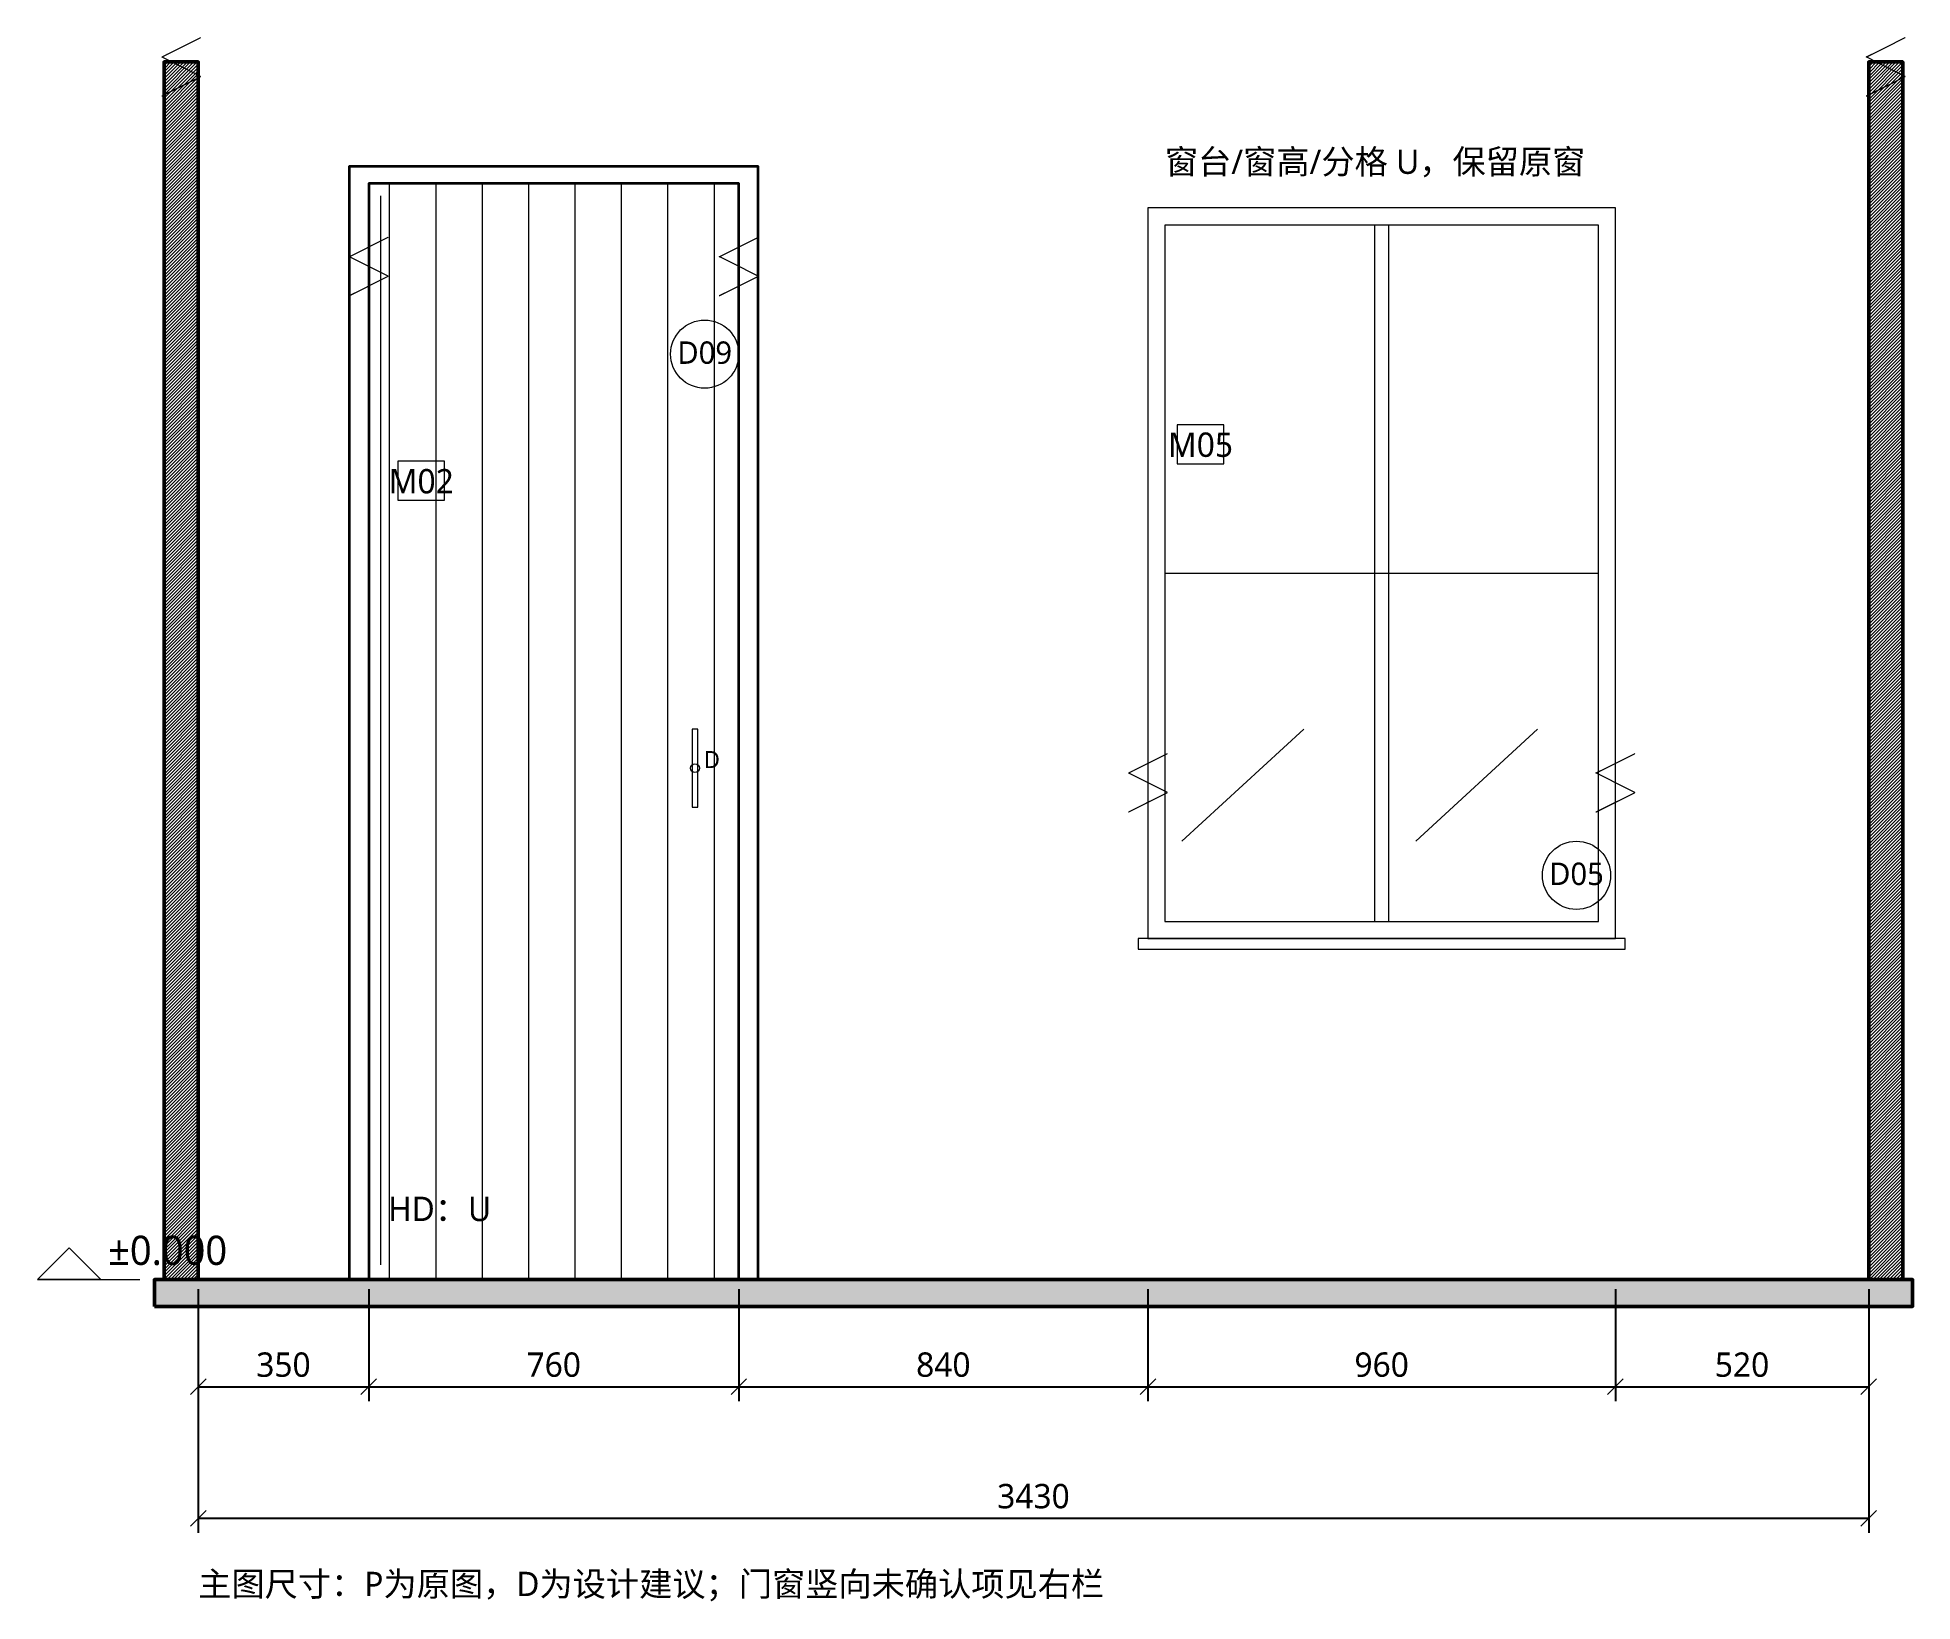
# Model space of a CAD drawing. Header units: millimetres. Extents: x -49496 to 320171, y -10186 to 2697.
# Drawn here: x 95670 to 99520, y -661 to 2550 of the extents above; entities that cross this region are included whole.
import ezdxf
from ezdxf.enums import TextEntityAlignment as Align

# ---------------------------------------------------------------- set-up
doc = ezdxf.new("R2010")
doc.units = ezdxf.units.MM
doc.linetypes.add('DASHED', pattern=[1.524, 1.27, -0.254])
for name, color, linetype, lineweight in [('A-DETAIL', 7, 'Continuous', 18), ('A-DIM', 7, 'Continuous', 13), ('A-FLOOR', 7, 'Continuous', 50), ('A-GLASS', 7, 'Continuous', 18), ('A-HATCH', 8, 'Continuous', 9), ('A-MATERIAL', 7, 'Continuous', 13), ('A-OUTLINE', 7, 'Continuous', 35), ('A-PENDING', 8, 'DASHED', 13), ('A-SYMBOL', 7, 'Continuous', 18), ('A-TEXT', 7, 'Continuous', 13), ('A-WALL', 7, 'Continuous', 50)]:
    doc.layers.add(name, color=color, linetype=linetype, lineweight=lineweight)
doc.styles.add('CN', font='NotoSansCJK-Regular.ttc')
doc.styles.add('OpenSansCondensed-Light', font='OpenSansCondensed-Light.ttf')
doc.dimstyles.new('EZDXF', dxfattribs={"dimtxt": 0.25, "dimasz": 0.175, "dimexe": 0.375, "dimexo": 0.125, "dimgap": 0.1, "dimtad": 1, "dimlfac": 100, "dimzin": 12, "dimdsep": 46, "dimtxsty": 'OpenSansCondensed-Light', "dimblk": 'ARCHTICK', "dimcen": 2.5, "dimazin": 3, "dimtfac": 0.5, "dimtmove": 2, "dimatfit": 3, "dimarcsym": 0})

msp = doc.modelspace()

# ---------------------------------------------------------------- texts
at = {"layer": 'A-MATERIAL', "style": 'CN'}
for s, p in [('M05', (98058, 1689)), ('M02', (96458, 1614))]:
    msp.add_text(s, height=50, dxfattribs=at).set_placement(p, align=Align.CENTER)
at = {"layer": 'A-PENDING', "style": 'CN'}
msp.add_text('HD：U', height=50, dxfattribs=at).set_placement((96390, 120))
at = {"layer": 'A-SYMBOL', "style": 'CN'}
for s, p in [('D09', (97040, 1880)), ('D05', (98830, 810))]:
    msp.add_text(s, height=46, dxfattribs=at).set_placement(p, align=Align.CENTER)
at = {"layer": 'A-TEXT', "style": 'CN'}
for s, p in [('窗台/窗高/分格 U，保留原窗', (97985, 2270)), ('主图尺寸：P为原图，D为设计建议；门窗竖向未确认项见右栏', (96000, -650))]:
    msp.add_text(s, height=50, dxfattribs=at).set_placement(p)

# ---------------------------------------------------------------- blocks, each defined once
blk = doc.blocks.new('LEVEL-FFL')
blk.add_line((0, 0), (210, 0))
blk.add_lwpolyline([(0, 0), (65, 65), (130, 0)], close=True)
at = {"style": 'CN'}
blk.add_attdef('VALUE', (145, 30), '', height=60, dxfattribs=at)
blk = doc.blocks.new('_ARCHTICK')
at = {"color": 0, "linetype": 'ByBlock', "const_width": 0.15}
blk.add_lwpolyline([(-0.5, -0.5), (0.5, 0.5)], dxfattribs=at)
blk = doc.blocks.new('HW-HANDLE')
blk.add_lwpolyline([(-6, -80), (6, -80), (6, 80), (-6, 80)], close=True)
blk.add_circle((0, 0), 9)
at = {"style": 'CN'}
blk.add_attdef('STATUS', (18, 0), '', height=35, dxfattribs=at)

# ---------------------------------------------------------------- dimensions: what is measured, and where the dimension line sits
at = {"layer": 'A-DIM'}
for base, p1, p2 in [((96000, -490), (96000, 0), (99430, 0)), ((96000, -220), (96000, 0), (96350, 0)), ((96350, -220), (96350, 0), (97110, 0)), ((97110, -220), (97110, 0), (97950, 0)), ((97950, -220), (97950, 0), (98910, 0)), ((98910, -220), (98910, 0), (99430, 0))]:
    msp.add_linear_dim(base=base, p1=p1, p2=p2, dimstyle='EZDXF', override={"dimscale": 20, "dimtxt": 2.5, "dimasz": 2, "dimexe": 1.5, "dimexo": 1, "dimgap": 1, "dimtad": 1, "dimdec": 0, "dimlfac": 1, "dimzin": 8, "dimpost": '', "dimtxsty": 'CN', "dimtsz": 0.8, "dimclrd": 0, "dimclre": 0, "dimclrt": 0}, dxfattribs=at).render()

# ---------------------------------------------------------------- hatches: boundary and pattern name
at = {"layer": 'A-FLOOR'}
h = msp.add_hatch(color=7, dxfattribs=at)
h.dxf.hatch_style = 1
h.paths.add_polyline_path([(95910, -55), (99520, -55), (99520, 0), (95910, 0)])
at = {"layer": 'A-HATCH'}
h = msp.add_hatch(dxfattribs=at)
h.set_pattern_fill('ANSI31', scale=1.5)
h.paths.add_polyline_path([(95930, 0), (96000, 0), (96000, 2500), (95930, 2500)])
h = msp.add_hatch(dxfattribs=at)
h.set_pattern_fill('ANSI31', scale=1.5)
h.paths.add_polyline_path([(99430, 0), (99500, 0), (99500, 2500), (99430, 2500)])
h = msp.add_hatch(dxfattribs=at)
h.set_pattern_fill('ANSI31', scale=30, angle=45)
h.paths.add_polyline_path([(96350, 0), (97110, 0), (97110, 2250), (96350, 2250)])

# ---------------------------------------------------------------- linework, layer by layer
at = {"layer": 'A-DETAIL'}
msp.add_line((96375, 30), (96375, 2225), dxfattribs=at)
msp.add_lwpolyline([(97930, 678), (98930, 678), (98930, 700), (97930, 700)], close=True, dxfattribs=at)
at = {"layer": 'A-FLOOR'}
msp.add_line((95910, 0), (99520, 0), dxfattribs=at)
msp.add_lwpolyline([(95910, -55), (99520, -55), (99520, 0), (95910, 0)], close=True, dxfattribs=at)
at = {"layer": 'A-GLASS'}
for p, q in [((97985, 1450), (98875, 1450)), ((98020, 900), (98270, 1130)), ((98500, 900), (98750, 1130))]:
    msp.add_line(p, q, dxfattribs=at)
for points in [[(97950, 700), (98910, 700), (98910, 2200), (97950, 2200)], [(97985, 735), (98875, 735), (98875, 2165), (97985, 2165)], [(98415, 735), (98445, 735), (98445, 2165), (98415, 2165)]]:
    msp.add_lwpolyline(points, close=True, dxfattribs=at)
at = {"layer": 'A-MATERIAL'}
for points in [[(98010, 1675), (98106, 1675), (98106, 1755), (98010, 1755)], [(96410, 1600), (96506, 1600), (96506, 1680), (96410, 1680)]]:
    msp.add_lwpolyline(points, close=True, dxfattribs=at)
at = {"layer": 'A-OUTLINE'}
for points in [[(96310, 0), (97150, 0), (97150, 2285), (96310, 2285)], [(96350, 0), (97110, 0), (97110, 2250), (96350, 2250)]]:
    msp.add_lwpolyline(points, close=True, dxfattribs=at)
at = {"layer": 'A-PENDING'}
for points in [[(95925, 2430), (96005, 2470), (95925, 2510), (96005, 2550)], [(99425, 2430), (99505, 2470), (99425, 2510), (99505, 2550)], [(96310, 2020), (96390, 2060), (96310, 2100), (96390, 2140)], [(97070, 2020), (97150, 2060), (97070, 2100), (97150, 2140)], [(97910, 960), (97990, 1000), (97910, 1040), (97990, 1080)], [(98870, 960), (98950, 1000), (98870, 1040), (98950, 1080)]]:
    msp.add_lwpolyline(points, dxfattribs=at)
at = {"layer": 'A-SYMBOL'}
for centre in [(97040, 1900), (98830, 830)]:
    msp.add_circle(centre, 70, dxfattribs=at)
at = {"layer": 'A-WALL'}
for points in [[(95930, 0), (96000, 0), (96000, 2500), (95930, 2500)], [(99430, 0), (99500, 0), (99500, 2500), (99430, 2500)]]:
    msp.add_lwpolyline(points, close=True, dxfattribs=at)

# ---------------------------------------------------------------- block references
at = {"layer": 'A-SYMBOL'}
for name, p, values in [('HW-HANDLE', (97020, 1050), {'STATUS': 'D'}), ('LEVEL-FFL', (95670, 0), {'VALUE': '±0.000'})]:
    msp.add_blockref(name, p, dxfattribs=at).add_auto_attribs(values)

msp.set_redraw_order([(e.dxf.handle, doc.entitydb.next_handle()) for e in msp.query("TEXT MTEXT ATTDEF DIMENSION ARC_DIMENSION")])  # texts and dimensions are drawn at this point

doc.saveas('drawing.dxf')
